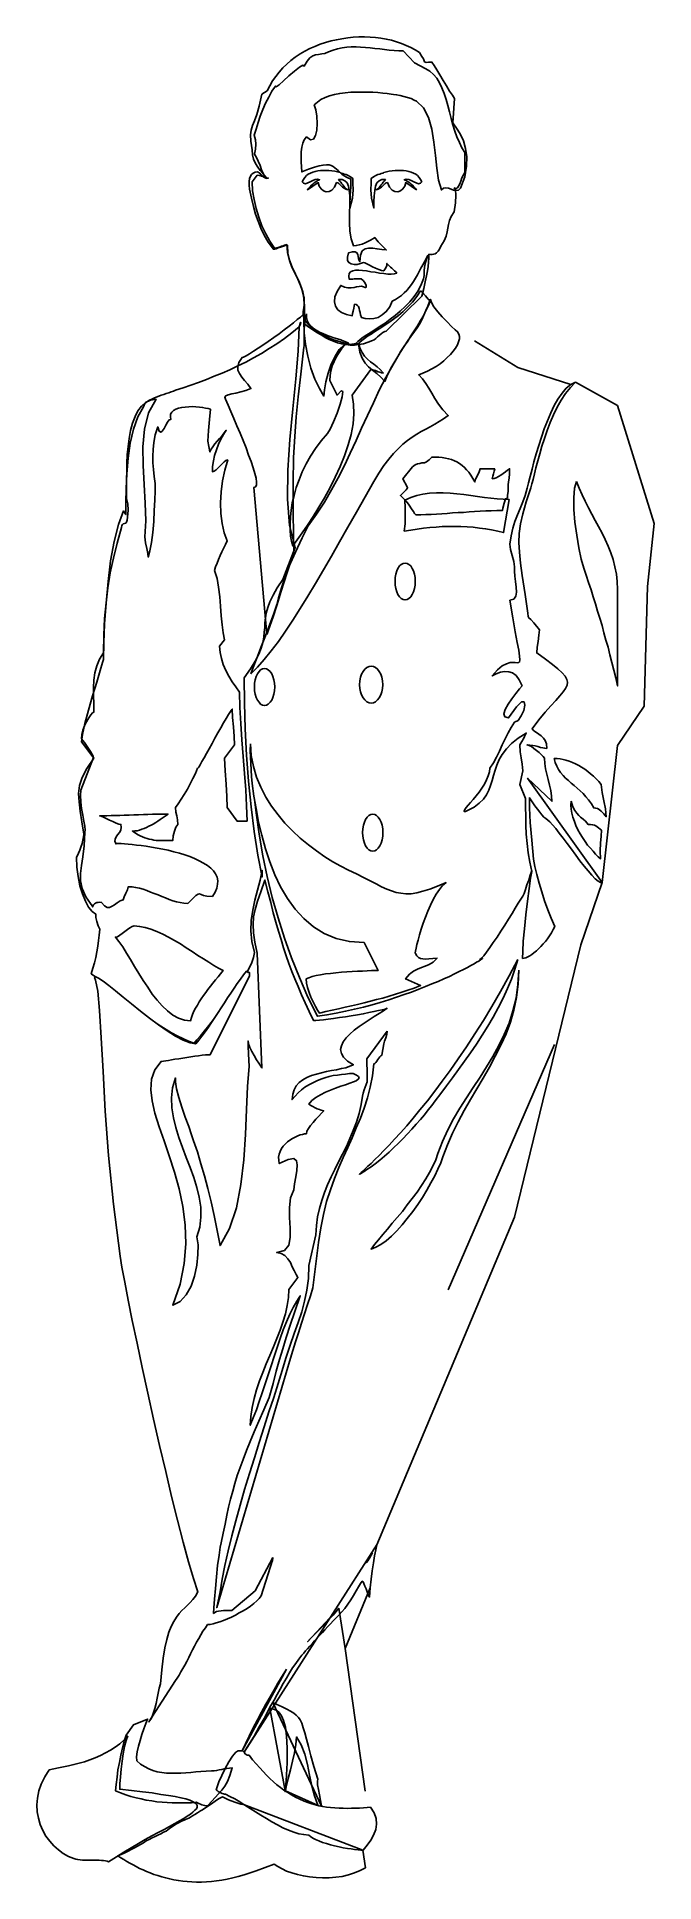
# Model space of a CAD drawing. Extents: x 905 to 967, y -115 to 70.
import ezdxf

# ---------------------------------------------------------------- set-up
doc = ezdxf.new("R2010")
doc.units = 0
doc.header["$LTSCALE"] = 25
doc.layers.get('0').update_dxf_attribs({"linetype": 'CONTINUOUS'})
doc.layers.add('7', color=7, linetype='CONTINUOUS')

msp = doc.modelspace()

# ---------------------------------------------------------------- linework, layer by layer
for p, q in [((949.09, 39.82), (953.42, 37.15)), ((953.42, 37.15), (958.73, 35.44)), ((958.73, 35.44), (959.21, 35.68)), ((959.21, 35.68), (963.43, 33.33)), ((963.43, -0.76), (961.88, -14.52)), ((961.88, -14.52), (959.75, -20.78)), ((938.62, -85.31), (936.1, -91.38))]:
    msp.add_line(p, q)
for points in [[(963.43, 33.33), (967.08, 21.5), (966.41, 15.18), (966.08, 3.19), (963.43, -0.76)], [(959.75, -20.78), (953.09, -48.09)], [(957.09, -30.77), (946.43, -55.41)], [(953.09, -48.09), (939.29, -80.99)], [(936.1, -91.38), (935.47, -87.32)], [(938.1, -105.69), (936.1, -91.38)]]:
    msp.add_lwpolyline(points)
at = {"layer": '7', "linetype": 'CONTINUOUS'}
for points in [[(937.96, 45.26), (937.74, 45.32), (937.52, 45.3), (937.26, 45.26), (937, 45.2), (936.7, 45.16), (936.39, 45.16), (936.03, 45.22), (935.67, 45.4), (935.29, 44.78), (935.07, 44.25), (935.03, 43.75), (935.13, 43.31), (935.37, 42.95), (935.75, 42.67), (936.23, 42.47), (936.82, 42.35), (936.84, 42.57), (936.9, 42.81), (936.98, 43.11), (937.06, 43.51), (937.22, 43.49), (937.36, 43.39), (937.44, 43.27), (937.5, 43.09), (937.56, 42.89), (937.6, 42.67), (937.66, 42.43), (937.74, 42.19), (938.12, 42.07), (938.54, 42.03), (938.98, 42.06), (939.41, 42.19), (939.83, 42.43), (940.23, 42.77), (940.57, 43.23), (940.83, 43.81), (941.17, 43.97), (941.46, 44.17), (941.76, 44.38), (942.02, 44.64), (942.28, 44.9), (942.52, 45.18), (942.76, 45.48), (942.96, 45.8), (943.16, 46.12), (943.36, 46.46), (943.53, 46.79), (943.71, 47.11), (943.89, 47.45), (944.07, 47.77), (944.23, 48.09), (944.41, 48.41), (944.17, 47.69), (944.05, 47.21), (944.03, 46.87), (944.03, 46.63), (944.03, 46.38), (943.95, 46.06), (943.77, 45.56), (943.44, 44.84), (943.04, 44.29), (942.6, 43.75), (942.12, 43.27), (941.62, 42.81), (941.13, 42.37), (940.61, 42), (940.11, 41.62), (939.61, 41.3), (939.13, 40.98), (938.7, 40.7), (938.28, 40.44), (937.92, 40.2), (937.62, 39.98), (937.38, 39.78), (937.2, 39.59), (937.1, 39.43), (936.84, 39.45), (936.51, 39.49), (936.15, 39.57), (935.73, 39.69), (935.29, 39.82), (934.85, 39.98), (934.39, 40.16), (933.96, 40.38), (933.52, 40.62), (933.12, 40.86), (932.76, 41.14), (932.44, 41.44), (932.18, 41.74), (932, 42.07), (931.91, 42.39), (931.89, 42.75), (931.99, 43.41), (931.99, 44.05), (931.85, 44.74), (931.63, 45.4), (931.35, 46.02), (931.07, 46.62), (930.77, 47.23), (930.53, 47.91), (930.37, 48.63), (930.31, 49.44), (930.19, 49.42), (930.01, 49.38), (929.82, 49.3), (929.62, 49.24), (929.4, 49.16), (929.2, 49.08), (929.04, 49.04), (928.92, 49.02), (928.4, 49.74), (927.98, 50.44), (927.64, 51.14), (927.37, 51.83), (927.13, 52.55), (926.93, 53.33), (926.73, 54.14), (926.53, 55.04), (926.49, 55.46), (926.47, 55.82), (926.53, 56.11), (926.61, 56.35), (926.73, 56.53), (926.89, 56.67), (927.07, 56.75), (927.27, 56.79), (927.37, 56.77), (927.49, 56.69), (927.62, 56.59), (927.76, 56.47), (927.9, 56.33), (928.02, 56.23), (928.16, 56.15), (928.26, 56.13), (928.08, 56.35), (927.84, 56.61), (927.58, 56.91), (927.35, 57.25), (927.11, 57.63), (926.93, 58.05), (926.81, 58.5), (926.79, 59), (926.65, 59.88), (926.63, 60.51), (926.69, 60.99), (926.81, 61.43), (927.01, 61.91), (927.25, 62.53), (927.49, 63.38), (927.76, 64.58), (928.28, 64.92), (928.54, 65.43), (928.82, 65.91), (929.14, 66.37), (929.48, 66.81), (929.86, 67.23), (930.25, 67.6), (930.67, 67.96), (931.11, 68.3), (931.59, 68.62), (932.06, 68.9), (932.56, 69.16), (933.08, 69.38), (933.6, 69.6), (934.14, 69.78), (934.69, 69.93), (935.23, 70.05), (935.79, 70.15), (936.37, 70.23), (936.92, 70.29), (937.48, 70.33), (938.04, 70.33), (938.6, 70.31), (939.15, 70.27), (939.69, 70.19), (940.23, 70.11), (940.75, 69.99), (941.26, 69.83), (941.76, 69.67), (942.24, 69.48), (942.7, 69.26), (943.14, 69.02), (943.55, 68.76), (943.81, 68.38), (943.95, 68.12), (944.03, 67.94), (944.07, 67.84), (944.13, 67.8), (944.23, 67.78), (944.45, 67.8), (944.81, 67.8), (945.03, 67.46), (945.31, 67.03), (945.61, 66.51), (945.94, 65.95), (946.28, 65.41), (946.58, 64.9), (946.86, 64.48), (947.08, 64.16), (946.9, 61.71), (947.28, 61.19), (947.64, 60.59), (947.96, 59.92), (948.19, 59.14), (948.31, 58.3), (948.29, 57.35), (948.09, 56.29), (947.68, 55.14), (947.46, 54.96), (947.24, 54.92), (946.98, 54.96), (946.72, 55.04), (946.46, 55.14), (946.2, 55.18), (945.98, 55.14), (945.76, 54.98), (945.47, 55.95), (945.29, 57.15), (945.15, 58.44), (944.99, 59.78), (944.79, 61.07), (944.47, 62.25), (943.97, 63.2), (943.26, 63.88), (943.02, 64), (942.72, 64.14), (942.36, 64.26), (942, 64.36), (941.62, 64.44), (941.26, 64.52), (940.97, 64.56), (940.73, 64.58), (940.33, 64.64), (939.87, 64.68), (939.39, 64.74), (938.87, 64.78), (938.34, 64.8), (937.78, 64.8), (937.22, 64.8), (936.66, 64.78), (936.11, 64.72), (935.57, 64.66), (935.05, 64.54), (934.55, 64.42), (934.1, 64.24), (933.68, 64.04), (933.32, 63.78), (933, 63.5), (933.16, 63), (933.26, 62.37), (933.3, 61.65), (933.26, 60.99), (933.12, 60.43), (932.92, 60.08), (932.62, 60), (932.24, 60.3), (932, 60.02), (931.85, 59.66), (931.75, 59.26), (931.71, 58.8), (931.71, 58.32), (931.71, 57.81), (931.73, 57.29), (931.75, 56.79), (932.44, 57.05), (933.02, 57.25), (933.5, 57.39), (933.9, 57.47), (934.24, 57.49), (934.49, 57.49), (934.71, 57.43), (934.91, 57.33), (935.07, 57.21), (935.23, 57.07), (935.39, 56.91), (935.57, 56.75), (935.77, 56.57), (936.01, 56.39), (936.31, 56.21), (936.68, 56.05), (936.66, 55.28), (936.62, 54.42), (936.57, 53.51), (936.53, 52.61), (936.53, 51.69), (936.58, 50.84), (936.72, 50.06), (936.94, 49.38), (937.22, 49.4), (937.52, 49.46), (937.82, 49.54), (938.1, 49.66), (938.38, 49.8), (938.64, 49.92), (938.87, 50.06), (939.07, 50.2), (939.17, 50.06), (939.29, 49.92), (939.41, 49.78), (939.55, 49.62), (939.71, 49.46), (939.87, 49.3), (940.05, 49.12), (940.23, 48.96), (939.77, 49), (939.31, 49.06), (938.87, 49.14), (938.46, 49.14), (938.12, 49.06), (937.82, 48.85), (937.64, 48.43), (937.58, 47.77), (937.5, 47.91), (937.46, 48.11), (937.42, 48.31), (937.38, 48.51), (937.28, 48.67), (937.12, 48.77), (936.84, 48.77), (936.45, 48.67), (936.33, 48.23), (936.35, 47.91), (936.49, 47.69), (936.72, 47.55), (937, 47.51), (937.32, 47.51), (937.64, 47.59), (937.94, 47.69), (938.08, 47.65), (938.28, 47.55), (938.56, 47.43), (938.86, 47.27), (939.15, 47.11), (939.47, 46.99), (939.75, 46.89), (939.97, 46.85), (940.13, 47.05), (940.23, 47.21), (940.27, 47.39), (940.29, 47.61), (940.39, 47.49), (940.51, 47.35), (940.65, 47.23), (940.79, 47.11), (940.93, 46.99), (941.07, 46.87), (941.19, 46.75), (941.28, 46.63), (941.03, 46.55), (940.73, 46.52), (940.37, 46.54), (939.97, 46.58), (939.55, 46.63), (939.11, 46.71), (938.68, 46.77), (938.26, 46.85), (937.86, 46.89), (937.48, 46.93), (937.14, 46.91), (936.86, 46.87), (936.65, 46.75), (936.51, 46.59), (936.47, 46.34), (936.51, 46.02), (936.61, 46.02), (936.72, 46.02), (936.86, 46.02), (937, 46.04), (937.16, 46.04), (937.32, 46.04), (937.5, 46.04), (937.7, 46.04), (937.9, 45.88), (938.04, 45.72), (938.16, 45.54), (938.22, 45.38), (938.22, 45.26), (938.18, 45.2), (938.1, 45.18), (937.96, 45.26)], [(932.06, 41.52), (932, 44.23), (932, 43.57), (931.92, 44.38), (931.73, 45.14), (931.45, 45.86), (931.13, 46.54), (930.81, 47.21), (930.53, 47.93), (930.33, 48.69), (930.25, 49.5), (930.15, 49.48), (930.03, 49.44), (929.9, 49.38), (929.74, 49.32), (929.58, 49.26), (929.4, 49.2), (929.22, 49.16), (929.02, 49.14), (928.56, 49.82), (928.14, 50.58), (927.76, 51.37), (927.45, 52.23), (927.17, 53.11), (926.97, 54), (926.83, 54.9), (926.79, 55.78), (927.29, 56.45), (927.47, 56.43), (927.6, 56.41), (927.72, 56.37), (927.84, 56.31), (927.96, 56.25), (928.1, 56.21), (928.24, 56.19), (928.42, 56.17), (928.24, 56.15), (928.06, 56.33), (927.88, 56.61), (927.72, 57.01), (927.57, 57.43), (927.39, 57.87), (927.21, 58.24), (927.03, 58.56), (927.11, 59.08), (927.15, 59.56), (927.11, 60), (926.97, 60.46), (927.17, 61.07), (927.37, 61.73), (927.6, 62.39), (927.86, 63.04), (928.12, 63.68), (928.44, 64.3), (928.76, 64.88), (929.12, 65.39), (929.18, 65.33), (929.48, 65.53), (929.93, 65.93), (930.47, 66.41), (931.03, 66.91), (931.53, 67.29), (931.87, 67.48), (932, 67.41), (932.3, 67.9), (932.58, 68.24), (932.86, 68.42), (933.14, 68.54), (933.44, 68.58), (933.76, 68.62), (934.08, 68.68), (934.45, 68.82), (934.89, 69), (935.35, 69.14), (935.81, 69.24), (936.27, 69.3), (936.72, 69.32), (937.2, 69.32), (937.66, 69.3), (938.14, 69.28), (938.62, 69.22), (939.09, 69.18), (939.57, 69.12), (940.05, 69.06), (940.53, 69), (941.01, 68.96), (941.48, 68.94), (941.94, 68.92), (943.06, 67.74), (944.19, 67.13), (944.61, 66.89), (944.97, 66.57), (945.29, 66.19), (945.57, 65.73), (945.8, 65.21), (946.02, 64.66), (946.22, 64.06), (946.4, 63.44), (946.58, 62.8), (946.74, 62.15), (946.92, 61.51), (947.12, 60.89), (947.32, 60.3), (947.56, 59.74), (947.82, 59.2), (948.12, 58.74), (948.12, 56.77), (947.96, 56.49), (947.82, 56.19), (947.7, 55.87), (947.6, 55.6), (947.48, 55.34), (947.36, 55.18), (947.22, 55.12), (947.04, 55.18), (947.18, 55), (947.22, 54.46), (947.16, 53.68), (947.04, 52.77), (946.74, 52.31), (946.56, 51.91), (946.46, 51.51), (946.4, 51.14), (946.32, 50.76), (946.22, 50.34), (946.02, 49.86), (945.71, 49.34), (945.57, 49.04), (945.43, 48.83), (945.27, 48.67), (945.13, 48.57), (944.97, 48.53), (944.83, 48.51), (944.67, 48.51), (944.51, 48.53), (944.51, 48.13), (944.47, 47.73), (944.43, 47.31), (944.35, 46.85), (944.27, 46.36), (944.13, 45.76), (943.99, 45.1), (943.81, 44.3), (940.23, 40.8), (940.07, 40.76), (939.89, 40.68), (939.71, 40.54), (939.53, 40.38), (939.35, 40.22), (939.17, 40.06), (939.01, 39.94), (938.86, 39.88), (938.4, 39.69), (937.94, 39.55), (937.48, 39.45), (937.04, 39.41), (936.61, 39.41), (936.19, 39.45), (935.77, 39.53), (935.35, 39.65), (934.93, 39.8), (934.51, 39.98), (934.1, 40.18), (933.7, 40.42), (933.28, 40.66), (932.88, 40.94), (932.46, 41.22), (932.06, 41.52)], [(935.62, 56.73), (935.34, 56.79), (935.06, 56.85), (934.76, 56.89), (934.48, 56.91), (934.18, 56.93), (933.91, 56.93), (933.63, 56.93), (933.37, 56.89), (933.11, 56.83), (932.87, 56.77), (932.63, 56.67), (932.41, 56.55), (932.23, 56.41), (932.05, 56.23), (931.92, 56.03), (931.8, 55.8), (931.93, 55.64), (932.13, 55.6), (932.37, 55.68), (932.61, 55.78), (932.87, 55.91), (933.11, 56.01), (933.35, 56.05), (933.55, 55.99), (933.35, 55.91), (933.17, 55.8), (933.01, 55.7), (932.87, 55.56), (932.73, 55.44), (932.59, 55.3), (932.47, 55.14), (932.33, 55), (933.41, 55.72), (933.51, 55.36), (933.69, 55.08), (933.93, 54.88), (934.21, 54.8), (934.5, 54.82), (934.78, 54.96), (935.04, 55.26), (935.24, 55.72), (935.36, 55.7), (935.48, 55.62), (935.6, 55.5), (935.72, 55.38), (935.84, 55.26), (936, 55.14), (936.16, 55.04), (936.36, 55), (936.2, 55.1), (936.08, 55.22), (935.98, 55.34), (935.86, 55.48), (935.78, 55.6), (935.68, 55.74), (935.56, 55.87), (935.44, 56.01), (935.8, 56.01), (936.08, 55.9), (936.3, 55.68), (936.44, 55.34), (936.51, 54.92), (936.57, 54.4), (936.59, 53.82), (936.59, 53.15), (936.83, 54.16), (936.91, 54.98), (936.89, 55.64), (936.87, 56.13), (936.63, 56.29), (936.42, 56.41), (936.2, 56.51), (936.02, 56.57), (935.86, 56.61), (935.72, 56.65), (935.64, 56.69), (935.62, 56.73)], [(939.97, 56.73), (940.25, 56.79), (940.53, 56.85), (940.83, 56.89), (941.11, 56.91), (941.4, 56.93), (941.68, 56.93), (941.96, 56.93), (942.22, 56.89), (942.48, 56.83), (942.72, 56.77), (942.96, 56.67), (943.18, 56.55), (943.36, 56.41), (943.53, 56.23), (943.67, 56.03), (943.79, 55.8), (943.65, 55.64), (943.46, 55.6), (943.22, 55.68), (942.98, 55.78), (942.72, 55.91), (942.48, 56.01), (942.24, 56.05), (942.04, 55.99), (942.24, 55.91), (942.42, 55.8), (942.58, 55.7), (942.72, 55.56), (942.86, 55.44), (943, 55.3), (943.12, 55.14), (943.26, 55), (942.18, 55.72), (942.08, 55.36), (941.9, 55.08), (941.66, 54.88), (941.38, 54.8), (941.09, 54.82), (940.81, 54.96), (940.55, 55.26), (940.35, 55.72), (940.23, 55.7), (940.11, 55.62), (939.99, 55.5), (939.87, 55.38), (939.75, 55.26), (939.59, 55.14), (939.43, 55.04), (939.23, 55), (939.39, 55.1), (939.51, 55.22), (939.61, 55.34), (939.73, 55.48), (939.81, 55.6), (939.91, 55.74), (940.03, 55.87), (940.15, 56.01), (939.79, 56.01), (939.51, 55.9), (939.29, 55.68), (939.15, 55.34), (939.07, 54.92), (939.01, 54.4), (938.99, 53.82), (938.99, 53.15), (938.76, 54.16), (938.68, 54.98), (938.7, 55.64), (938.72, 56.13), (938.95, 56.29), (939.17, 56.41), (939.39, 56.51), (939.57, 56.57), (939.73, 56.61), (939.87, 56.65), (939.95, 56.69), (939.97, 56.73)], [(943.65, 44.84), (943.75, 44.8), (943.87, 44.68), (944.01, 44.52), (944.15, 44.36), (944.29, 44.19), (944.43, 44.03), (944.55, 43.91), (944.65, 43.87), (944.45, 43.37), (944.21, 42.87), (943.95, 42.35), (943.65, 41.86), (943.36, 41.34), (943.04, 40.84), (942.7, 40.32), (942.38, 39.8), (942.04, 39.29), (941.7, 38.79), (941.38, 38.27), (941.09, 37.77), (940.79, 37.26), (940.53, 36.76), (940.29, 36.26), (940.09, 35.76), (939.69, 36.2), (939.27, 36.56), (938.86, 36.88), (938.46, 37.22), (938.1, 37.61), (937.8, 38.09), (937.58, 38.71), (937.46, 39.51), (937.58, 39.69), (937.78, 39.88), (938.04, 40.08), (938.34, 40.3), (938.7, 40.52), (939.09, 40.78), (939.53, 41.04), (939.99, 41.34), (940.47, 41.66), (940.97, 42), (941.44, 42.37), (941.94, 42.79), (942.4, 43.25), (942.86, 43.73), (943.28, 44.27), (943.65, 44.84)], [(926.65, 6.41), (926.89, 7.07), (927.25, 7.98), (927.66, 9.06), (928.12, 10.23), (928.56, 11.39), (928.94, 12.46), (929.24, 13.38), (929.42, 14.04), (929.76, 15.15), (930.05, 16.05), (930.33, 16.82), (930.61, 17.54), (930.95, 18.26), (931.33, 19.07), (931.81, 20.05), (932.4, 21.27), (933.24, 22.44), (934.02, 23.65), (934.73, 24.87), (935.39, 26.08), (936.03, 27.32), (936.62, 28.57), (937.2, 29.83), (937.76, 31.08), (938.34, 32.34), (938.94, 33.61), (939.53, 34.87), (940.19, 36.14), (940.89, 37.4), (941.62, 38.65), (942.44, 39.9), (943.34, 41.14), (943.55, 41.5), (943.79, 41.94), (944.01, 42.41), (944.21, 42.87), (944.39, 43.31), (944.53, 43.67), (944.61, 43.91), (944.65, 43.99), (944.75, 43.67), (945.01, 43.25), (945.41, 42.75), (945.84, 42.23), (946.32, 41.74), (946.76, 41.28), (947.14, 40.94), (947.38, 40.74), (947.52, 40.52), (947.56, 40.28), (947.56, 40.02), (947.48, 39.73), (947.36, 39.43), (947.16, 39.11), (946.94, 38.79), (946.66, 38.47), (946.34, 38.15), (946, 37.83), (945.63, 37.53), (945.23, 37.26), (944.81, 37.02), (944.37, 36.78), (943.91, 36.58), (943.48, 36.42), (943.87, 36.02), (944.21, 35.56), (944.51, 35.08), (944.79, 34.59), (945.11, 34.05), (945.47, 33.49), (945.9, 32.91), (946.44, 32.34), (945.98, 32.02), (945.53, 31.74), (945.09, 31.48), (944.63, 31.22), (944.19, 30.98), (943.73, 30.72), (943.28, 30.46), (942.82, 30.17), (942.36, 29.83), (941.9, 29.45), (941.42, 29.01), (940.97, 28.53), (940.49, 27.96), (939.99, 27.32), (939.49, 26.56), (938.99, 25.73), (938.12, 24.17), (937.24, 22.64), (936.39, 21.15), (935.55, 19.67), (934.73, 18.24), (933.94, 16.84), (933.14, 15.49), (932.38, 14.2), (931.61, 12.96), (930.87, 11.81), (930.13, 10.69), (929.42, 9.68), (928.7, 8.72), (928, 7.86), (927.33, 7.09), (926.65, 6.41)], [(911.06, -24), (910.64, -23.68), (910.82, -23.12), (910.98, -22.57), (911.1, -22.03), (911.22, -21.47), (911.3, -20.91), (911.37, -20.35), (911.45, -19.8), (911.51, -19.2), (911.33, -18.88), (911.2, -18.44), (911.12, -18.02), (911.1, -17.69), (910.74, -17.43), (910.38, -16.99), (910.06, -16.39), (909.76, -15.65), (909.52, -14.84), (909.32, -13.92), (909.2, -12.97), (909.16, -11.99), (909.26, -11.81), (909.38, -11.57), (909.5, -11.27), (909.62, -10.96), (909.74, -10.6), (909.82, -10.26), (909.88, -9.94), (909.9, -9.68), (909.72, -8.43), (909.54, -7.35), (909.42, -6.44), (909.38, -5.6), (909.48, -4.8), (909.74, -3.99), (910.2, -3.09), (910.9, -2.05), (909.66, -0.42), (909.76, 0.32), (910.02, 1.43), (910.36, 2.78), (910.78, 4.22), (911.2, 5.59), (911.55, 6.75), (911.79, 7.56), (911.89, 7.86), (911.91, 9.52), (911.99, 11.43), (912.13, 13.52), (912.33, 15.67), (912.59, 17.76), (912.95, 19.71), (913.37, 21.4), (913.88, 22.76), (914.12, 22.4), (914.12, 23.61), (914.16, 25.01), (914.22, 26.5), (914.36, 28.06), (914.56, 29.55), (914.88, 30.96), (915.32, 32.2), (915.9, 33.21), (915.96, 33.37), (916.03, 33.51), (916.17, 33.65), (916.31, 33.77), (916.49, 33.89), (916.71, 33.99), (916.93, 34.09), (917.17, 34.19), (917.41, 34.29), (917.67, 34.37), (917.93, 34.45), (918.17, 34.55), (918.42, 34.63), (918.66, 34.71), (918.88, 34.79), (919.1, 34.89), (919.86, 35.12), (920.64, 35.4), (921.41, 35.66), (922.19, 35.96), (922.98, 36.28), (923.78, 36.6), (924.56, 36.94), (925.35, 37.32), (926.15, 37.71), (926.93, 38.13), (927.72, 38.57), (928.5, 39.05), (929.26, 39.55), (930.01, 40.08), (930.77, 40.64), (931.51, 41.24), (931.61, 41.44), (931.67, 41.66), (931.63, 41.68), (931.51, 41.24), (931.41, 38.81), (931.17, 36.02), (930.85, 33.01), (930.55, 29.93), (930.35, 26.86), (930.31, 23.95), (930.53, 21.32), (931.09, 19.09), (929.87, 15.87), (929.3, 15.05), (928.88, 14.32), (928.56, 13.66), (928.34, 13.08), (928.2, 12.52), (928.12, 12.03), (928.06, 11.55), (928.04, 11.07), (928, 10.59), (927.94, 10.09), (927.84, 9.58), (927.68, 9), (927.45, 8.38), (927.09, 7.68), (926.61, 6.91), (925.99, 6.03), (926.01, 3.5), (926.09, 0.89), (926.23, -1.74), (926.43, -4.34), (926.67, -6.91), (926.99, -9.4), (927.35, -11.77), (927.78, -13.98), (927.78, -13.29), (927.57, -14.28), (927.31, -15.28), (927.05, -16.29), (926.85, -17.31), (926.69, -18.34), (926.65, -19.38), (926.75, -20.45), (927.03, -21.55), (926.93, -22.03), (926.75, -22.54), (926.49, -23.12), (926.29, -23.48), (926.29, -23.46)], [(928.26, 10.37), (928.3, 10.43), (928.4, 10.73), (928.6, 11.29), (928.88, 12.14), (929.24, 13.28), (929.7, 14.71), (930.27, 16.49), (930.97, 18.58), (930.91, 22.48), (930.89, 25.59), (930.93, 28.12), (931.05, 30.25), (931.19, 32.22), (931.39, 34.23), (931.65, 36.48), (931.95, 39.19), (932, 39.33), (931.99, 40.54), (931.96, 41.9), (931.95, 42.55), (931.83, 42.41), (931.63, 42.21), (931.31, 41.96), (930.93, 41.64), (930.49, 41.3), (929.99, 40.94), (929.48, 40.54), (928.94, 40.16), (928.4, 39.78), (927.86, 39.41), (927.37, 39.09), (926.91, 38.79), (926.51, 38.53), (926.17, 38.33), (925.91, 38.21), (925.77, 38.17), (925.45, 37.67), (925.33, 37.24), (925.35, 36.88), (925.51, 36.54), (925.75, 36.2), (926.03, 35.86), (926.35, 35.48), (926.65, 35.05), (926.15, 34.85), (925.65, 34.71), (925.16, 34.59), (924.74, 34.51), (924.38, 34.41), (924.14, 34.31), (924.04, 34.17), (924.12, 33.99), (924.38, 33.39), (924.66, 32.74), (924.96, 32.04), (925.25, 31.3), (925.57, 30.56), (925.87, 29.83), (926.17, 29.09), (926.43, 28.37), (926.69, 27.72), (926.89, 27.08), (927.05, 26.52), (927.17, 26.04), (927.23, 25.65), (927.21, 25.35), (927.13, 25.17), (926.95, 25.13), (928.26, 10.37)], [(932.22, 42.55), (932.22, 42.19), (932.3, 41.88), (932.44, 41.58), (932.64, 41.34), (932.9, 41.1), (933.2, 40.9), (933.52, 40.72), (933.88, 40.56), (934.24, 40.4), (934.61, 40.28), (934.97, 40.14), (935.33, 40.04), (935.67, 39.92), (935.97, 39.8), (936.23, 39.7), (936.45, 39.59), (935.97, 39.41), (935.51, 38.95), (935.09, 38.29), (934.71, 37.48), (934.41, 36.58), (934.18, 35.72), (934.04, 34.93), (933.98, 34.29), (933.52, 35.05), (933.08, 36), (932.68, 37.1), (932.36, 38.29), (932.12, 39.49), (932, 40.64), (932.04, 41.7), (932.22, 42.55)], [(937.58, 39.13), (937.8, 38.67), (938.06, 38.31), (938.34, 38.01), (938.66, 37.73), (938.99, 37.49), (939.31, 37.24), (939.63, 36.96), (939.93, 36.62), (939.75, 36.64), (939.59, 36.68), (939.43, 36.72), (939.29, 36.8), (939.15, 36.86), (939.01, 36.9), (938.86, 36.94), (938.68, 36.96), (936.8, 34.39), (936.96, 33.47), (936.98, 32.5), (936.9, 31.5), (936.7, 30.45), (936.41, 29.39), (936.05, 28.31), (935.61, 27.24), (935.11, 26.16), (934.59, 25.11), (934.04, 24.09), (933.46, 23.14), (932.9, 22.2), (932.32, 21.34), (931.81, 20.57), (931.29, 19.85), (930.85, 19.25), (930.73, 19.73), (930.63, 20.25), (930.59, 20.85), (930.59, 21.46), (930.61, 22.14), (930.69, 22.84), (930.81, 23.57), (930.99, 24.33), (931.21, 25.11), (931.49, 25.9), (931.81, 26.68), (932.2, 27.48), (932.64, 28.27), (933.14, 29.03), (933.7, 29.79), (934.32, 30.52), (934.59, 30.96), (934.93, 31.7), (935.29, 32.58), (935.61, 33.47), (935.81, 34.23), (935.87, 34.75), (935.71, 34.83), (935.29, 34.39), (934.57, 35.86), (934.59, 36.36), (934.67, 36.84), (934.81, 37.32), (934.99, 37.77), (935.21, 38.21), (935.49, 38.65), (935.79, 39.07), (936.13, 39.45), (936.47, 39.47), (936.76, 39.49), (937.02, 39.53), (937.22, 39.53), (937.38, 39.53), (937.48, 39.45), (937.56, 39.33), (937.58, 39.13)], [(959.21, 35.68), (958.69, 35.15), (958.21, 34.55), (957.77, 33.89), (957.37, 33.17), (957, 32.42), (956.66, 31.64), (956.36, 30.84), (956.1, 30.05), (955.84, 29.27), (955.62, 28.51), (955.42, 27.78), (955.24, 27.1), (955.08, 26.48), (954.95, 25.93), (954.83, 25.47), (954.71, 25.09), (954.25, 23.67), (953.91, 22.48), (953.69, 21.46), (953.57, 20.51), (953.53, 19.59), (953.59, 18.64), (953.69, 17.54), (953.85, 16.29), (954.17, 14.39), (954.33, 13.2), (954.41, 12.52), (954.45, 12.18), (954.53, 12.03), (954.71, 11.87), (955.04, 11.53), (955.58, 10.83), (955.54, 10.29), (955.46, 9.68), (955.36, 9.08), (955.32, 8.52), (956.18, 7.88), (956.88, 7.35), (957.43, 6.91), (957.85, 6.51), (958.17, 6.17), (958.35, 5.85), (958.41, 5.57), (958.37, 5.27), (958.21, 4.96), (957.97, 4.62), (957.63, 4.22), (957.22, 3.76), (956.74, 3.2), (956.16, 2.57), (955.54, 1.81), (954.85, 0.91), (955.04, 0.69), (955.28, 0.52), (955.52, 0.36), (955.76, 0.2), (955.98, -0.02), (956.16, -0.28), (956.28, -0.62), (956.32, -1.06), (956.12, -1.04), (955.92, -1), (955.68, -0.96), (955.42, -0.88), (955.16, -0.82), (954.91, -0.78), (954.63, -0.74), (954.35, -0.72), (954.35, -0.72), (954.55, -0.76), (954.79, -0.88), (955.04, -1.06), (955.3, -1.26), (955.56, -1.48), (955.78, -1.7), (955.96, -1.89), (956.08, -2.05), (956.12, -2.57), (956.2, -3.11), (956.32, -3.65), (956.46, -4.2), (956.6, -4.76), (956.72, -5.3), (956.8, -5.84), (956.84, -6.36), (954.39, -4.05), (961.88, -14.52), (961.7, -14.52), (961.46, -14.38), (961.16, -14.14), (960.84, -13.78), (960.46, -13.36), (960.06, -12.87), (959.64, -12.33), (959.23, -11.77), (958.79, -11.19), (958.37, -10.62), (957.95, -10.08), (957.57, -9.56), (957.22, -9.1), (956.9, -8.73), (956.64, -8.43), (956.42, -8.25), (956.24, -8.11), (956.04, -7.95), (955.84, -7.73), (955.62, -7.47), (955.38, -7.17), (955.14, -6.83), (954.87, -6.44), (954.59, -6.02), (954.59, -7.03), (954.67, -8.49), (954.81, -10.26), (954.99, -12.17), (955.14, -12.91), (955.34, -13.72), (955.56, -14.58), (955.82, -15.46), (956.1, -16.37), (956.42, -17.25), (956.76, -18.1), (957.12, -18.92), (956.96, -19.24), (956.8, -19.56), (956.6, -19.86), (956.4, -20.16), (956.18, -20.43), (955.96, -20.69), (955.74, -20.95), (955.5, -21.17), (955.28, -21.39), (955.04, -21.57), (954.83, -21.73), (954.61, -21.87), (954.41, -21.99), (954.23, -22.07), (954.05, -22.11), (953.89, -22.13), (953.91, -21.45), (953.97, -20.41), (954.09, -19.16), (954.23, -17.77), (954.39, -16.39), (954.55, -15.12), (954.69, -14.1), (954.83, -13.42), (954.63, -12.49), (954.47, -11.53), (954.35, -10.62), (954.27, -9.68), (954.23, -8.76), (954.21, -7.87), (954.19, -6.97), (954.19, -6.1), (953.61, -4.68), (953.91, -3.31), (953.87, -2.63), (953.77, -2.01), (953.65, -1.4), (953.61, -0.72), (953.73, -0.54), (953.83, -0.38), (953.89, -0.26), (953.97, -0.14), (954.03, -0.02), (954.09, 0.12), (954.17, 0.28), (954.27, 0.48), (953.45, -0.04), (952.79, -0.58), (952.28, -1.12), (951.86, -1.66), (951.56, -2.19), (951.32, -2.73), (951.14, -3.25), (950.98, -3.77), (950.84, -4.28), (950.68, -4.78), (950.5, -5.26), (950.27, -5.72), (949.97, -6.16), (949.55, -6.57), (949.03, -6.95), (948.37, -7.31), (948.16, -7.39), (948.05, -7.41), (948.04, -7.33), (948.12, -7.21), (948.25, -7.01), (948.45, -6.77), (948.69, -6.49), (948.95, -6.18), (949.23, -5.82), (949.53, -5.44), (949.81, -5.04), (950.07, -4.64), (950.29, -4.22), (950.46, -3.83), (950.58, -3.43), (950.62, -3.05), (950.98, -2.51), (951.28, -1.95), (951.58, -1.34), (951.86, -0.72), (952.14, -0.1), (952.44, 0.49), (952.74, 1.05), (953.09, 1.57), (953.45, 1.75), (953.77, 2.19), (954.01, 2.74), (954.11, 3.28), (954.05, 3.6), (953.79, 3.6), (953.29, 3.12), (952.5, 1.99), (952.12, 2.11), (952.02, 2.41), (952.14, 2.85), (952.44, 3.36), (952.81, 3.92), (953.21, 4.44), (953.59, 4.9), (953.85, 5.21), (953.57, 5.81), (953.25, 6.25), (952.89, 6.51), (952.52, 6.63), (952.1, 6.65), (951.68, 6.57), (951.26, 6.41), (950.86, 6.21), (951.38, 6.81), (951.86, 7.21), (952.28, 7.43), (952.64, 7.54), (952.93, 7.56), (953.17, 7.54), (953.37, 7.52), (953.51, 7.54), (953.59, 7.62), (953.61, 7.84), (953.59, 8.2), (953.51, 8.78), (953.37, 9.58), (953.17, 10.65), (952.91, 12.04), (952.62, 13.8), (953.01, 13.9), (953.21, 14.2), (953.29, 14.61), (953.27, 15.11), (953.19, 15.67), (953.11, 16.23), (953.07, 16.72), (953.09, 17.14), (953.01, 17.68), (952.85, 18.28), (952.7, 18.9), (952.62, 19.43), (952.74, 20.27), (952.91, 21.03), (953.13, 21.72), (953.39, 22.38), (953.65, 23.02), (953.91, 23.67), (954.15, 24.33), (954.35, 25.05), (954.49, 25.59), (954.67, 26.22), (954.85, 26.94), (955.04, 27.7), (955.26, 28.49), (955.52, 29.33), (955.78, 30.17), (956.06, 31), (956.38, 31.82), (956.72, 32.6), (957.06, 33.33), (957.43, 33.99), (957.85, 34.57), (958.27, 35.07), (958.73, 35.44), (959.21, 35.68)], [(922.59, 32.99), (922.51, 31.94), (922.39, 30.84), (922.35, 29.75), (922.55, 28.69), (922.67, 28.95), (922.85, 29.21), (923.04, 29.49), (923.28, 29.77), (923.52, 30.05), (923.76, 30.35), (923.98, 30.6), (924.18, 30.86), (923.9, 30.45), (923.64, 29.97), (923.42, 29.45), (923.2, 28.91), (923.02, 28.33), (922.91, 27.78), (922.81, 27.22), (922.79, 26.7), (922.98, 26.76), (923.16, 26.88), (923.36, 27.08), (923.56, 27.3), (923.76, 27.5), (923.96, 27.7), (924.14, 27.82), (924.34, 27.88), (924.04, 26.86), (923.82, 25.79), (923.68, 24.69), (923.62, 23.57), (923.64, 22.52), (923.76, 21.5), (923.96, 20.57), (924.28, 19.75), (924.1, 19.39), (923.9, 19.01), (923.74, 18.66), (923.56, 18.28), (923.4, 17.9), (923.26, 17.52), (923.12, 17.16), (923.02, 16.78), (923.26, 15.99), (923.42, 15.11), (923.54, 14.16), (923.62, 13.2), (923.68, 12.24), (923.76, 11.35), (923.86, 10.53), (924.02, 9.83), (923.52, 9.18), (923.56, 8.56), (923.7, 7.96), (923.88, 7.35), (924.14, 6.77), (924.44, 6.17), (924.78, 5.61), (925.14, 5.1), (925.51, 4.58), (925.55, 3.04), (925.63, 1.45), (925.75, -0.2), (925.89, -1.87), (926.03, -3.57), (926.15, -5.22), (926.23, -6.81), (926.27, -8.35), (925.27, -8.35), (924.28, -7.01), (924.24, -5.9), (924.16, -4.64), (924.06, -3.33), (924.02, -2.05), (925.02, -0.72), (924.98, 0.12), (924.9, 1.09), (924.82, 2.05), (924.78, 2.88), (924.62, 2.65), (924.42, 2.33), (924.18, 1.95), (923.92, 1.49), (923.64, 1.01), (923.34, 0.49), (923.04, -0.04), (922.77, -0.58), (922.47, -1.1), (922.21, -1.58), (921.97, -2.01), (921.75, -2.39), (921.57, -2.71), (921.43, -2.93), (921.35, -3.05), (921.31, -3.05), (921.11, -3.57), (920.85, -4.09), (920.58, -4.62), (920.3, -5.16), (919.98, -5.68), (919.68, -6.16), (919.36, -6.61), (919.08, -7.01), (919.12, -7.45), (919.22, -7.83), (919.3, -8.23), (919.34, -8.69), (919.14, -8.98), (918.98, -9.38), (918.86, -9.84), (918.82, -10.32), (918.5, -10.32), (918.21, -10.32), (917.93, -10.32), (917.67, -10.32), (917.41, -10.3), (917.17, -10.3), (916.93, -10.26), (916.71, -10.22), (916.47, -10.18), (916.25, -10.12), (916.02, -10.04), (915.8, -9.94), (915.56, -9.84), (915.3, -9.7), (915.06, -9.54), (914.78, -9.36), (915.02, -9.34), (915.24, -9.32), (915.48, -9.26), (915.72, -9.18), (915.96, -9.1), (916.19, -9), (916.41, -8.88), (916.65, -8.76), (916.87, -8.65), (917.11, -8.51), (917.33, -8.35), (917.55, -8.21), (917.75, -8.07), (917.95, -7.93), (918.15, -7.79), (918.35, -7.65), (918.01, -7.65), (917.63, -7.65), (917.21, -7.67), (916.79, -7.67), (916.33, -7.69), (915.88, -7.71), (915.4, -7.73), (914.92, -7.73), (914.44, -7.75), (913.96, -7.77), (913.51, -7.79), (913.07, -7.81), (912.63, -7.81), (912.21, -7.83), (911.83, -7.83), (911.49, -7.83), (911.63, -7.87), (911.87, -7.97), (912.15, -8.11), (912.47, -8.25), (912.81, -8.41), (913.13, -8.55), (913.41, -8.65), (913.63, -8.69), (913.66, -8.98), (913.61, -9.26), (913.47, -9.5), (913.29, -9.72), (913.13, -9.94), (913.03, -10.16), (913.01, -10.4), (913.13, -10.64), (913.09, -10.62), (913.13, -10.62), (913.25, -10.6), (913.43, -10.62), (913.66, -10.62), (913.98, -10.64), (914.34, -10.68), (914.74, -10.7), (915.18, -10.76), (915.66, -10.82), (916.17, -10.88), (916.69, -10.98), (917.25, -11.06), (917.81, -11.17), (918.36, -11.29), (918.92, -11.43), (919.48, -11.57), (920.02, -11.73), (920.54, -11.91), (921.01, -12.11), (921.47, -12.33), (921.91, -12.57), (922.29, -12.81), (922.63, -13.07), (922.89, -13.36), (923.1, -13.66), (923.26, -13.98), (923.34, -14.34), (923.32, -14.7), (923.24, -15.1), (923.06, -15.5), (922.79, -15.93), (922.25, -15.89), (921.89, -15.81), (921.67, -15.72), (921.51, -15.65), (921.37, -15.68), (921.15, -15.81), (920.83, -16.11), (920.32, -16.61), (919.94, -16.59), (919.58, -16.53), (919.2, -16.45), (918.84, -16.35), (918.46, -16.23), (918.09, -16.07), (917.73, -15.93), (917.35, -15.77), (916.97, -15.62), (916.59, -15.48), (916.23, -15.32), (915.86, -15.2), (915.48, -15.1), (915.1, -15.02), (914.74, -14.96), (914.36, -14.94), (914.28, -15.24), (914.12, -15.6), (913.94, -15.95), (913.86, -16.25), (913.55, -16.37), (913.25, -16.55), (912.99, -16.75), (912.73, -16.91), (912.47, -17.03), (912.23, -17.03), (911.97, -16.87), (911.69, -16.51), (911.51, -16.49), (911.33, -16.51), (911.2, -16.53), (911.06, -16.59), (910.96, -16.65), (910.88, -16.75), (910.82, -16.85), (910.8, -16.97), (910.12, -15.95), (909.74, -15.12), (909.56, -14.36), (909.56, -13.6), (909.66, -12.83), (909.82, -11.93), (909.94, -10.84), (910, -9.48), (910.04, -9.26), (910.02, -8.88), (909.92, -8.37), (909.8, -7.75), (909.68, -7.09), (909.6, -6.44), (909.56, -5.8), (909.6, -5.24), (910.88, -1.99), (910.84, -1.84), (910.72, -1.62), (910.56, -1.36), (910.36, -1.06), (910.16, -0.76), (909.96, -0.48), (909.78, -0.24), (909.66, -0.08), (909.7, 0.32), (909.82, 0.75), (909.98, 1.19), (910.18, 1.61), (910.4, 1.99), (910.6, 2.29), (910.78, 2.49), (910.9, 2.57), (910.9, 3.42), (910.88, 4.24), (910.88, 5.04), (910.92, 5.79), (911.02, 6.53), (911.22, 7.23), (911.49, 7.88), (911.89, 8.52), (911.91, 10.31), (911.99, 11.97), (912.13, 13.54), (912.31, 15.05), (912.55, 16.55), (912.87, 18.02), (913.25, 19.53), (913.69, 21.11), (913.7, 21.31), (913.78, 21.4), (913.86, 21.46), (913.98, 21.5), (914.1, 21.54), (914.18, 21.64), (914.26, 21.84), (914.28, 22.14), (914.36, 22.84), (914.32, 23.48), (914.22, 23.89), (914.18, 23.91), (914.18, 24.51), (914.18, 25.19), (914.18, 25.94), (914.2, 26.74), (914.22, 27.56), (914.26, 28.39), (914.34, 29.23), (914.46, 30.05), (914.6, 30.84), (914.8, 31.58), (915.04, 32.24), (915.32, 32.82), (915.68, 33.29), (916.09, 33.65), (916.59, 33.89), (917.15, 33.97), (916.39, 32.6), (915.98, 30.98), (915.82, 29.21), (915.84, 27.32), (915.94, 25.41), (916.06, 23.54), (916.11, 21.76), (916.03, 20.17), (916.09, 19.55), (916.21, 18.98), (916.31, 18.48), (916.37, 18.14), (916.53, 18.76), (916.69, 19.61), (916.81, 20.61), (916.91, 21.7), (916.97, 22.8), (917.03, 23.83), (917.05, 24.77), (917.07, 25.51), (916.97, 26.22), (916.89, 26.92), (916.83, 27.58), (916.81, 28.25), (916.85, 28.93), (916.93, 29.63), (917.07, 30.39), (917.31, 31.2), (917.45, 30.76), (917.61, 30.66), (917.77, 30.78), (917.95, 31.04), (918.11, 31.38), (918.29, 31.68), (918.46, 31.9), (918.62, 31.94), (918.58, 32.22), (918.6, 32.48), (918.72, 32.68), (918.9, 32.83), (919.12, 32.97), (919.4, 33.07), (919.72, 33.15), (920.06, 33.19), (920.42, 33.21), (920.77, 33.23), (921.13, 33.21), (921.49, 33.19), (921.81, 33.15), (922.11, 33.09), (922.37, 33.05), (922.59, 32.99)], [(952.4, 24.05), (952.4, 24.35), (952.44, 24.71), (952.46, 25.07), (952.46, 25.37), (952.48, 25.67), (952.54, 26.04), (952.58, 26.5), (952.6, 27), (952.4, 26.86), (952.18, 26.7), (951.96, 26.52), (951.72, 26.36), (951.48, 26.22), (951.26, 26.1), (951.06, 26.02), (950.86, 26), (950.9, 26.24), (950.98, 26.5), (951.06, 26.74), (951.1, 27), (949.63, 27), (949.55, 26.68), (949.37, 26.32), (949.19, 25.96), (949.11, 25.67), (948.91, 26.02), (948.71, 26.34), (948.51, 26.64), (948.29, 26.9), (948.08, 27.14), (947.84, 27.34), (947.58, 27.52), (947.32, 27.68), (947.06, 27.8), (946.76, 27.92), (946.48, 28), (946.16, 28.06), (945.84, 28.12), (945.51, 28.16), (945.15, 28.17), (944.79, 28.17), (944.53, 27.88), (944.27, 27.7), (944.05, 27.6), (943.81, 27.58), (943.59, 27.54), (943.36, 27.5), (943.12, 27.4), (942.86, 27.2), (941.9, 26), (942.32, 25.17), (942.36, 25.13), (942.32, 25.03), (942.22, 24.89), (942.08, 24.75), (941.92, 24.59), (941.78, 24.45), (941.68, 24.35), (941.64, 24.31), (942.24, 23.75), (942.34, 23.61), (942.46, 23.46), (942.58, 23.26), (942.7, 23.08), (942.82, 22.88), (942.96, 22.7), (943.06, 22.52), (943.18, 22.38), (943.69, 22.38), (944.21, 22.4), (944.73, 22.42), (945.27, 22.44), (945.8, 22.48), (946.34, 22.52), (946.88, 22.56), (947.44, 22.6), (947.98, 22.62), (948.53, 22.66), (949.09, 22.7), (949.65, 22.74), (950.21, 22.76), (950.76, 22.78), (951.32, 22.8), (951.88, 22.8), (951.92, 23.04), (952.04, 23.56), (952.2, 23.99), (952.4, 24.05)], [(942.1, 23.83), (942.12, 23.06), (942.14, 22.28), (942.12, 21.48), (942.04, 20.75), (942.68, 20.85), (943.32, 20.95), (943.95, 21.03), (944.59, 21.09), (945.23, 21.15), (945.84, 21.19), (946.48, 21.21), (947.1, 21.21), (947.72, 21.19), (948.33, 21.17), (948.95, 21.13), (949.57, 21.05), (950.19, 20.97), (950.78, 20.87), (951.4, 20.73), (952, 20.59), (952.54, 23.91), (951.96, 23.93), (951.36, 23.97), (950.72, 24.05), (950.07, 24.13), (949.39, 24.23), (948.71, 24.33), (948.02, 24.41), (947.32, 24.49), (946.62, 24.55), (945.92, 24.59), (945.25, 24.59), (944.57, 24.55), (943.91, 24.45), (943.28, 24.31), (942.68, 24.11), (942.1, 23.83)], [(959.31, 25.73), (959.57, 25.05), (959.86, 24.37), (960.16, 23.73), (960.5, 23.08), (960.84, 22.44), (961.18, 21.8), (961.52, 21.19), (961.86, 20.55), (962.17, 19.89), (962.47, 19.23), (962.73, 18.56), (962.97, 17.88), (963.15, 17.16), (963.31, 16.43), (963.39, 15.67), (963.43, 14.87), (963.43, 5.21), (963.25, 6.01), (963.05, 6.79), (962.85, 7.56), (962.65, 8.32), (962.47, 9.08), (962.25, 9.81), (962.05, 10.55), (961.86, 11.27), (961.64, 12.01), (961.42, 12.72), (961.2, 13.44), (960.98, 14.14), (960.76, 14.85), (960.52, 15.57), (960.28, 16.31), (960.04, 17.02), (959.78, 17.94), (959.55, 19.05), (959.33, 20.33), (959.15, 21.64), (959.05, 22.92), (959.03, 24.09), (959.11, 25.05), (959.31, 25.73)], [(942.12, 17.54), (942.32, 17.5), (942.5, 17.4), (942.68, 17.24), (942.84, 17), (942.96, 16.74), (943.06, 16.43), (943.12, 16.07), (943.14, 15.69), (943.12, 15.31), (943.06, 14.97), (942.96, 14.65), (942.84, 14.37), (942.68, 14.16), (942.5, 13.98), (942.32, 13.88), (942.12, 13.84), (941.92, 13.88), (941.72, 13.98), (941.56, 14.16), (941.4, 14.37), (941.28, 14.65), (941.19, 14.97), (941.13, 15.31), (941.11, 15.69), (941.13, 16.07), (941.19, 16.43), (941.28, 16.74), (941.4, 17), (941.56, 17.24), (941.72, 17.4), (941.92, 17.5), (942.12, 17.54)], [(928.02, 6.95), (928.22, 6.91), (928.4, 6.81), (928.58, 6.65), (928.74, 6.41), (928.86, 6.15), (928.96, 5.83), (929.02, 5.47), (929.04, 5.1), (929.02, 4.72), (928.96, 4.38), (928.86, 4.06), (928.74, 3.78), (928.58, 3.56), (928.4, 3.38), (928.22, 3.28), (928.02, 3.24), (927.82, 3.28), (927.62, 3.38), (927.47, 3.56), (927.31, 3.78), (927.19, 4.06), (927.09, 4.38), (927.03, 4.72), (927.01, 5.1), (927.03, 5.47), (927.09, 5.83), (927.19, 6.15), (927.31, 6.41), (927.47, 6.65), (927.62, 6.81), (927.82, 6.91), (928.02, 6.95)], [(938.72, 7.19), (938.94, 7.15), (939.15, 7.05), (939.35, 6.89), (939.53, 6.65), (939.67, 6.39), (939.77, 6.07), (939.85, 5.71), (939.87, 5.33), (939.85, 4.96), (939.77, 4.62), (939.67, 4.3), (939.53, 4.02), (939.35, 3.8), (939.15, 3.62), (938.94, 3.52), (938.72, 3.48), (938.5, 3.52), (938.28, 3.62), (938.08, 3.8), (937.9, 4.02), (937.76, 4.3), (937.66, 4.62), (937.58, 4.96), (937.56, 5.33), (937.58, 5.71), (937.66, 6.07), (937.76, 6.39), (937.9, 6.65), (938.08, 6.89), (938.28, 7.05), (938.5, 7.15), (938.72, 7.19)], [(926.61, -0.6), (926.69, -1.76), (926.91, -2.87), (927.23, -3.95), (927.64, -4.96), (928.14, -5.94), (928.72, -6.85), (929.38, -7.73), (930.07, -8.57), (930.83, -9.34), (931.61, -10.06), (932.42, -10.74), (933.24, -11.35), (934.06, -11.93), (934.87, -12.43), (935.67, -12.89), (936.43, -13.29), (937.24, -13.66), (937.96, -14.02), (938.62, -14.36), (939.21, -14.66), (939.75, -14.94), (940.27, -15.18), (940.75, -15.36), (941.23, -15.52), (941.7, -15.6), (942.2, -15.65), (942.74, -15.64), (943.3, -15.56), (943.91, -15.4), (944.61, -15.18), (945.37, -14.9), (946.22, -14.52), (945.88, -14.82), (945.55, -15.22), (945.23, -15.69), (944.93, -16.21), (944.65, -16.79), (944.39, -17.39), (944.15, -18), (943.93, -18.6), (943.73, -19.2), (943.55, -19.78), (943.42, -20.29), (943.3, -20.73), (943.22, -21.11), (943.16, -21.41), (943.14, -21.57), (943.16, -21.63), (943.3, -21.87), (943.46, -22.03), (943.65, -22.15), (943.89, -22.19), (944.17, -22.21), (944.49, -22.19), (944.89, -22.15), (945.33, -22.11), (944.93, -22.5), (944.53, -22.76), (944.13, -22.92), (943.75, -23.06), (943.36, -23.2), (942.96, -23.4), (942.56, -23.72), (942.16, -24.2), (943.67, -24.87), (943.04, -25.11), (942.4, -25.33), (941.78, -25.53), (941.15, -25.73), (940.53, -25.93), (939.89, -26.11), (939.25, -26.27), (938.64, -26.43), (938, -26.59), (937.36, -26.75), (936.74, -26.91), (936.11, -27.04), (935.45, -27.18), (934.81, -27.32), (934.18, -27.48), (933.52, -27.62), (933.32, -27.32), (933.12, -26.95), (932.9, -26.51), (932.68, -26.03), (932.5, -25.55), (932.34, -25.05), (932.24, -24.62), (932.2, -24.2), (932.46, -24.08), (932.8, -23.96), (933.2, -23.86), (933.64, -23.78), (934.14, -23.7), (934.63, -23.64), (935.17, -23.58), (935.73, -23.52), (936.27, -23.48), (936.8, -23.44), (937.34, -23.42), (937.84, -23.4), (938.3, -23.38), (938.74, -23.36), (939.09, -23.36), (939.41, -23.36), (938, -20.55), (936.53, -20.45), (935.21, -20.14), (934, -19.64), (932.92, -18.96), (931.95, -18.14), (931.09, -17.19), (930.31, -16.13), (929.64, -14.96), (929.06, -13.74), (928.54, -12.45), (928.12, -11.13), (927.74, -9.78), (927.43, -8.45), (927.17, -7.11), (926.95, -5.84), (926.77, -4.6), (926.73, -3.89), (926.65, -2.59), (926.59, -1.32), (926.61, -0.6)], [(957.08, -2.07), (957.36, -2.09), (957.65, -2.11), (957.95, -2.17), (958.25, -2.25), (958.57, -2.35), (958.89, -2.47), (959.21, -2.61), (959.53, -2.77), (959.82, -2.95), (960.14, -3.15), (960.44, -3.37), (960.72, -3.61), (961.02, -3.85), (961.28, -4.12), (961.54, -4.4), (961.78, -4.7), (961.86, -5.5), (962.03, -6.32), (962.21, -7.13), (962.29, -7.93), (962.19, -7.79), (962.05, -7.63), (961.92, -7.49), (961.76, -7.35), (961.58, -7.21), (961.42, -7.11), (961.22, -7.05), (961.04, -7.03), (960.8, -6.61), (960.52, -6.24), (960.24, -5.92), (959.96, -5.6), (959.66, -5.32), (959.37, -5.04), (959.07, -4.8), (958.77, -4.54), (958.49, -4.3), (958.21, -4.05), (957.95, -3.79), (957.71, -3.49), (957.51, -3.19), (957.34, -2.85), (957.18, -2.49), (957.08, -2.07)], [(927.01, -6.18), (927.17, -7.53), (927.49, -9.68), (927.86, -11.83), (928.3, -13.92), (928.8, -16.01), (929.38, -18.06), (930.01, -20.1), (930.73, -22.09), (931.53, -24.06), (932.38, -26.01), (933.32, -27.94), (934.28, -27.8), (935.21, -27.62), (936.15, -27.44), (937.04, -27.22), (937.94, -27.02), (938.8, -26.79), (939.63, -26.55), (940.47, -26.29), (941.24, -26.03), (942.02, -25.77), (942.76, -25.51), (943.48, -25.23), (944.15, -24.97), (944.81, -24.7), (945.43, -24.44), (946, -24.18), (946.56, -23.94), (947.08, -23.68), (947.54, -23.46), (947.98, -23.24), (948.37, -23.04), (948.71, -22.84), (949.03, -22.68), (949.29, -22.53), (949.51, -22.41), (949.67, -22.29), (949.79, -22.21), (949.87, -22.15), (949.89, -22.13), (949.85, -22.13), (949.75, -22.17), (949.61, -22.25), (949.79, -22.11), (950.01, -21.87), (950.29, -21.51), (950.62, -21.05), (950.96, -20.55), (951.34, -20), (951.72, -19.4), (952.12, -18.8), (952.5, -18.2), (952.85, -17.63), (953.17, -17.09), (953.47, -16.59), (953.71, -16.19), (953.91, -15.89), (954.03, -15.69), (954.07, -15.62), (954.19, -15.22), (954.33, -14.76), (954.51, -14.3), (954.67, -13.8), (954.81, -13.36), (954.81, -13.32)], [(958.77, -6.37), (958.95, -6.91), (959.13, -7.31), (959.33, -7.57), (959.53, -7.79), (959.72, -7.95), (959.96, -8.15), (960.2, -8.37), (960.46, -8.69), (960.72, -8.7), (960.92, -8.73), (961.1, -8.78), (961.24, -8.84), (961.38, -8.94), (961.52, -9.04), (961.66, -9.16), (961.82, -9.28), (961.78, -9.86), (961.72, -10.56), (961.66, -11.33), (961.72, -12.13), (961.48, -11.93), (961.22, -11.67), (960.96, -11.39), (960.7, -11.09), (960.42, -10.76), (960.16, -10.4), (959.92, -10.02), (959.68, -9.62), (959.45, -9.22), (959.25, -8.8), (959.09, -8.39), (958.95, -7.97), (958.83, -7.55), (958.77, -7.15), (958.75, -6.75), (958.77, -6.37)], [(938.87, -7.65), (939.07, -7.69), (939.25, -7.79), (939.43, -7.97), (939.59, -8.19), (939.71, -8.47), (939.81, -8.78), (939.87, -9.12), (939.89, -9.5), (939.87, -9.88), (939.81, -10.24), (939.71, -10.56), (939.59, -10.84), (939.43, -11.06), (939.25, -11.23), (939.07, -11.33), (938.87, -11.37), (938.68, -11.33), (938.48, -11.23), (938.32, -11.06), (938.16, -10.84), (938.04, -10.56), (937.94, -10.24), (937.88, -9.88), (937.86, -9.5), (937.88, -9.12), (937.94, -8.78), (938.04, -8.47), (938.16, -8.19), (938.32, -7.97), (938.48, -7.79), (938.68, -7.69), (938.87, -7.65)], [(928.84, -82.25), (927.07, -85.61), (924.76, -87.58), (924.48, -87.58), (924.2, -87.58), (923.92, -87.58), (923.66, -87.6), (923.42, -87.64), (923.22, -87.68), (923.04, -87.76), (922.92, -87.86), (922.94, -87.3), (923, -86.43), (923.1, -85.35), (923.2, -84.2), (923.32, -83.04), (923.46, -82.03), (923.58, -81.23), (923.68, -80.79), (923.86, -79.82), (924.06, -78.9), (924.24, -78.02), (924.42, -77.19), (924.62, -76.39), (924.84, -75.59), (925.06, -74.82), (925.29, -74.04), (925.57, -73.22), (925.87, -72.41), (926.21, -71.53), (926.57, -70.62), (926.99, -69.64), (927.45, -68.58), (927.94, -67.45), (928.5, -66.21), (928.88, -64.8), (929.2, -63.55), (929.52, -62.39), (929.86, -61.3), (930.19, -60.16), (930.59, -58.95), (931.05, -57.57), (931.61, -55.98), (931.25, -56.52), (930.89, -57.15), (930.55, -57.85), (930.21, -58.61), (929.9, -59.42), (929.58, -60.28), (929.28, -61.18), (928.98, -62.07), (928.68, -63.01), (928.38, -63.92), (928.08, -64.84), (927.78, -65.74), (927.5, -66.61), (927.21, -67.45), (926.89, -68.25), (926.59, -68.98), (926.65, -68.09), (926.79, -67.19), (926.99, -66.29), (927.23, -65.42), (927.53, -64.54), (927.86, -63.69), (928.2, -62.83), (928.56, -61.97), (928.92, -61.12), (929.26, -60.28), (929.58, -59.44), (929.86, -58.63), (930.11, -57.79), (930.29, -56.97), (930.41, -56.16), (930.45, -55.36), (931.37, -54.15), (931.19, -53.85), (931.01, -53.47), (930.81, -53.07), (930.61, -52.65), (930.35, -52.28), (930.05, -51.96), (929.68, -51.74), (929.24, -51.66), (930.01, -51.46), (930.45, -50.92), (930.59, -50.14), (930.59, -49.19), (930.53, -48.15), (930.51, -47.12), (930.61, -46.16), (930.97, -45.37), (931.03, -44.75), (931.15, -44.07), (931.27, -43.41), (931.31, -42.86), (931.23, -42.44), (930.95, -42.22), (930.39, -42.3), (929.5, -42.72), (929.44, -42.38), (929.42, -42.08), (929.48, -41.78), (929.58, -41.5), (929.72, -41.22), (929.9, -40.98), (930.09, -40.77), (930.33, -40.55), (930.57, -40.37), (930.83, -40.21), (931.09, -40.07), (931.35, -39.95), (931.61, -39.85), (931.83, -39.79), (932.04, -39.75), (932.22, -39.73), (932.28, -39.47), (932.42, -39.19), (932.64, -38.89), (932.9, -38.59), (933.18, -38.28), (933.48, -37.98), (933.74, -37.68), (933.96, -37.42), (933.84, -37.4), (933.7, -37.36), (933.52, -37.3), (933.3, -37.22), (933.1, -37.12), (932.88, -37), (932.66, -36.88), (932.46, -36.76), (932.78, -36.4), (933.18, -36.11), (933.64, -35.83), (934.14, -35.57), (934.63, -35.35), (935.15, -35.15), (935.67, -34.97), (936.15, -34.81), (936.57, -34.67), (936.94, -34.53), (937.22, -34.41), (937.42, -34.27), (937.5, -34.13), (937.46, -33.99), (937.26, -33.86), (936.9, -33.7), (936.53, -33.7), (936.13, -33.74), (935.73, -33.78), (935.33, -33.84), (934.91, -33.9), (934.49, -33.99), (934.08, -34.11), (933.66, -34.25), (933.26, -34.43), (932.86, -34.61), (932.46, -34.83), (932.08, -35.07), (931.73, -35.33), (931.39, -35.63), (931.09, -35.95), (930.79, -36.31), (930.85, -35.77), (930.99, -35.31), (931.21, -34.91), (931.51, -34.59), (931.87, -34.31), (932.28, -34.09), (932.74, -33.9), (933.22, -33.74), (933.74, -33.62), (934.24, -33.5), (934.75, -33.4), (935.25, -33.32), (935.75, -33.2), (936.19, -33.1), (936.58, -32.96), (936.94, -32.8), (936.35, -32.44), (935.95, -32.06), (935.73, -31.68), (935.65, -31.29), (935.73, -30.91), (935.91, -30.51), (936.21, -30.11), (936.57, -29.73), (937, -29.35), (937.5, -28.98), (938, -28.64), (938.52, -28.3), (939.03, -27.96), (939.51, -27.66), (939.95, -27.4), (940.31, -27.14), (940.11, -27.22), (939.83, -27.3), (939.45, -27.38), (938.99, -27.48), (938.48, -27.58), (937.92, -27.7), (937.34, -27.8), (936.72, -27.9), (936.13, -28), (935.53, -28.08), (934.95, -28.16), (934.41, -28.24), (933.94, -28.3), (933.52, -28.34), (933.18, -28.38), (932.94, -28.38), (932.5, -27.46), (932.1, -26.61), (931.73, -25.79), (931.39, -24.97), (931.05, -24.2), (930.75, -23.44), (930.47, -22.66), (930.19, -21.89), (929.93, -21.09), (929.68, -20.25), (929.42, -19.4), (929.16, -18.5), (928.9, -17.55), (928.64, -16.53), (928.36, -15.46), (928.06, -14.28), (927.64, -15.44), (927.31, -16.39), (927.07, -17.23), (926.93, -17.98), (926.89, -18.74), (926.93, -19.56), (927.05, -20.49), (927.27, -21.61), (927.76, -33.12), (927.64, -32.94), (927.45, -32.66), (927.23, -32.3), (926.99, -31.88), (926.75, -31.47), (926.55, -31.07), (926.43, -30.71), (926.37, -30.41), (926.39, -30.99), (926.43, -31.68), (926.45, -32.38), (926.47, -32.96), (926.33, -34.99), (926.23, -37.3), (926.11, -39.79), (925.95, -42.34), (925.65, -44.83), (925.2, -47.18), (924.52, -49.25), (923.56, -50.96), (923.28, -49.43), (922.98, -47.95), (922.67, -46.56), (922.35, -45.23), (922.01, -43.95), (921.65, -42.74), (921.29, -41.56), (920.91, -40.43), (920.69, -39.83), (920.42, -39.01), (920.08, -38.06), (919.74, -37.06), (919.44, -36.09), (919.2, -35.21), (919.08, -34.53), (919.08, -34.13), (918.8, -35.13), (918.7, -36.13), (918.72, -37.12), (918.88, -38.12), (919.12, -39.11), (919.44, -40.11), (919.8, -41.1), (920.18, -42.1), (920.58, -43.12), (920.93, -44.11), (921.23, -45.11), (921.47, -46.1), (921.63, -47.1), (921.65, -48.09), (921.53, -49.09), (921.25, -50.08), (921.37, -50.88), (921.35, -51.86), (921.25, -52.91), (921.01, -54.01), (920.65, -55.02), (920.18, -55.9), (919.56, -56.58), (918.82, -56.94), (919.56, -54.82), (919.98, -52.75), (920.14, -50.78), (920.08, -48.87), (919.84, -47.02), (919.46, -45.25), (918.98, -43.57), (918.46, -41.96), (917.95, -40.45), (917.45, -39.03), (917.03, -37.68), (916.75, -36.44), (916.61, -35.31), (916.69, -34.25), (917.03, -33.32), (917.65, -32.48), (917.73, -32.48), (917.89, -32.46), (918.11, -32.42), (918.39, -32.38), (918.7, -32.32), (919.04, -32.26), (919.42, -32.2), (919.82, -32.14), (920.24, -32.08), (920.64, -32.02), (921.03, -31.96), (921.41, -31.9), (921.77, -31.86), (922.09, -31.82), (922.35, -31.8), (922.57, -31.8), (926.53, -23.88), (926.51, -23.58), (926.47, -23.52), (926.37, -23.54), (926.23, -23.4), (925.91, -23.8), (925.61, -24.22), (925.29, -24.66), (924.98, -25.13), (924.66, -25.61), (924.32, -26.09), (924, -26.59), (923.68, -27.08), (923.36, -27.58), (923.04, -28.08), (922.71, -28.56), (922.39, -29.04), (922.07, -29.49), (921.75, -29.93), (921.45, -30.33), (921.13, -30.71), (920.56, -30.61), (919.88, -30.35), (919.1, -29.93), (918.27, -29.41), (917.39, -28.8), (916.49, -28.12), (915.58, -27.42), (914.7, -26.71), (913.86, -26.03), (913.09, -25.39), (912.41, -24.85), (911.83, -24.42), (911.37, -24.12), (911.1, -23.98), (910.98, -24.04), (911.06, -24.32), (911.32, -25.41), (911.49, -27.38), (911.65, -30.09), (911.83, -33.48), (912.05, -37.46), (912.39, -41.92), (912.87, -46.8), (913.55, -52), (913.73, -53.11), (914, -54.61), (914.34, -56.42), (914.76, -58.47), (915.24, -60.76), (915.76, -63.19), (916.31, -65.76), (916.89, -68.37), (917.49, -71.01), (918.11, -73.62), (918.7, -76.13), (919.3, -78.52), (919.88, -80.71), (920.4, -82.68), (920.89, -84.36), (921.33, -85.71), (921.09, -86.13), (920.83, -86.47), (920.58, -86.77), (920.3, -87.04), (920.02, -87.3), (919.74, -87.58), (919.46, -87.88), (919.2, -88.24), (918.92, -88.66), (918.66, -89.16), (918.42, -89.75), (918.21, -90.47), (918.01, -91.33), (917.85, -92.34), (917.71, -93.54), (917.59, -94.93), (917.45, -95.37), (917.35, -95.87), (917.25, -96.36), (917.15, -96.9), (917.03, -97.4), (916.87, -97.9), (916.69, -98.36), (916.43, -98.75), (919.08, -94.61), (919.26, -94.35), (919.46, -94.05), (919.64, -93.74), (919.84, -93.4), (920.02, -93.06), (920.22, -92.68), (920.42, -92.3), (920.61, -91.92), (920.81, -91.52), (921.01, -91.15), (921.21, -90.75), (921.43, -90.37), (921.63, -90.01), (921.85, -89.65), (922.09, -89.3), (922.31, -88.98), (922.57, -88.96), (922.87, -88.92), (923.18, -88.82), (923.54, -88.72), (923.92, -88.58), (924.3, -88.42), (924.7, -88.24), (925.1, -88.04), (925.49, -87.82), (925.89, -87.6), (926.27, -87.36), (926.61, -87.12), (926.95, -86.87), (927.25, -86.61), (927.49, -86.37), (927.7, -86.11), (928.82, -82.52), (928.82, -82.62), (928.84, -82.25)], [(914.96, -18.88), (915.5, -18.92), (916.06, -19.02), (916.63, -19.2), (917.21, -19.42), (917.81, -19.7), (918.4, -20), (919, -20.33), (919.6, -20.69), (920.18, -21.07), (920.77, -21.45), (921.33, -21.83), (921.89, -22.19), (922.43, -22.53), (922.94, -22.84), (923.42, -23.12), (923.88, -23.36), (923.62, -23.68), (923.36, -24), (923.1, -24.3), (922.85, -24.62), (922.61, -24.93), (922.35, -25.25), (922.13, -25.55), (921.89, -25.87), (921.67, -26.19), (921.47, -26.51), (921.29, -26.83), (921.11, -27.12), (920.95, -27.44), (920.81, -27.76), (920.69, -28.08), (920.6, -28.4), (920, -28.32), (919.4, -28.12), (918.84, -27.82), (918.31, -27.4), (917.77, -26.91), (917.27, -26.33), (916.77, -25.71), (916.31, -25.03), (915.86, -24.34), (915.42, -23.64), (915, -22.94), (914.58, -22.25), (914.18, -21.61), (913.8, -20.99), (913.43, -20.45), (913.07, -20), (913.27, -19.96), (913.51, -19.82), (913.74, -19.64), (914.02, -19.44), (914.28, -19.24), (914.52, -19.06), (914.76, -18.92), (914.96, -18.88)], [(953.43, -22.25), (952.56, -23.88), (951.68, -25.45), (950.82, -26.95), (949.97, -28.36), (949.11, -29.71), (948.27, -31.01), (947.44, -32.22), (946.64, -33.38), (945.84, -34.45), (945.09, -35.47), (944.35, -36.42), (943.61, -37.32), (942.94, -38.16), (942.28, -38.93), (941.64, -39.65), (941.07, -40.29), (940.51, -40.88), (939.99, -41.42), (939.53, -41.9), (939.09, -42.32), (938.72, -42.7), (938.38, -43), (938.1, -43.25), (937.88, -43.47), (937.7, -43.63), (937.6, -43.73), (937.54, -43.79), (937.56, -43.79), (937.64, -43.75), (937.78, -43.65), (938, -43.51), (938.28, -43.33), (938.7, -43.06), (939.13, -42.74), (939.59, -42.38), (940.05, -41.98), (940.51, -41.58), (940.97, -41.14), (941.44, -40.69), (941.9, -40.23), (942.36, -39.75), (942.8, -39.27), (943.24, -38.77), (943.65, -38.3), (944.05, -37.82), (944.43, -37.34), (944.79, -36.88), (945.13, -36.44), (945.71, -35.69), (946.28, -34.91), (946.88, -34.11), (947.48, -33.3), (948.08, -32.46), (948.67, -31.61), (949.27, -30.73), (949.85, -29.83), (950.41, -28.94), (950.94, -28.02), (951.46, -27.08), (951.94, -26.13), (952.38, -25.17), (952.78, -24.22), (953.13, -23.22), (953.43, -22.25)], [(953.51, -23.32), (953.43, -24.75), (953.25, -26.13), (952.93, -27.4), (952.54, -28.62), (952.06, -29.77), (951.52, -30.89), (950.92, -31.98), (950.29, -33.02), (949.63, -34.05), (948.95, -35.09), (948.27, -36.13), (947.62, -37.18), (946.98, -38.24), (946.4, -39.35), (945.86, -40.51), (945.41, -41.7), (945.19, -42.34), (944.91, -42.98), (944.57, -43.63), (944.19, -44.27), (943.77, -44.93), (943.32, -45.58), (942.84, -46.24), (942.34, -46.88), (941.84, -47.52), (941.32, -48.13), (940.83, -48.71), (940.35, -49.29), (939.89, -49.85), (939.45, -50.36), (939.05, -50.84), (938.7, -51.3), (939.17, -51.12), (939.69, -50.84), (940.21, -50.46), (940.75, -50.01), (941.28, -49.47), (941.82, -48.87), (942.34, -48.23), (942.88, -47.54), (943.38, -46.84), (943.85, -46.12), (944.29, -45.38), (944.71, -44.67), (945.09, -43.95), (945.41, -43.27), (945.69, -42.64), (945.9, -42.06), (946.36, -40.84), (946.88, -39.67), (947.44, -38.52), (948.05, -37.4), (948.67, -36.31), (949.31, -35.23), (949.95, -34.15), (950.58, -33.06), (951.16, -31.96), (951.72, -30.85), (952.24, -29.71), (952.68, -28.54), (953.03, -27.32), (953.29, -26.05), (953.47, -24.71), (953.51, -23.32)], [(923.04, -28.08), (922.89, -28.28), (922.43, -28.86), (921.99, -29.39), (921.59, -29.89), (921.25, -30.31), (920.97, -30.65), (920.4, -30.43), (919.82, -30.17), (919.26, -29.89), (918.7, -29.59), (918.15, -29.28), (917.61, -28.92), (917.03, -28.52), (916.91, -28.44), (916.91, -28.44)], [(940.33, -29.45), (940.29, -29.75), (940.17, -30.09), (940.05, -30.43), (939.99, -30.71), (939.77, -31.86), (939.67, -31.9), (939.59, -32), (939.49, -32.14), (939.39, -32.28), (939.29, -32.44), (939.19, -32.58), (939.09, -32.68), (938.99, -32.72), (938.84, -33.91), (938.62, -35.05), (938.34, -36.13), (938.02, -37.16), (937.64, -38.16), (937.22, -39.13), (936.8, -40.13), (936.37, -41.1), (935.91, -42.12), (935.47, -43.13), (935.03, -44.21), (934.63, -45.35), (934.25, -46.54), (933.94, -47.82), (933.66, -49.17), (933.44, -50.64), (932.88, -55.18), (932.62, -55.98), (932.32, -56.86), (932.02, -57.79), (931.73, -58.75), (931.43, -59.7), (931.13, -60.62), (930.87, -61.48), (930.63, -62.25), (923.24, -87.28), (923.56, -85.71), (923.78, -84.42), (924.04, -83.04), (924.36, -81.59), (924.74, -80.09), (925.14, -78.58), (925.57, -77.01), (926.03, -75.43), (926.51, -73.84), (927.01, -72.25), (927.49, -70.7), (927.98, -69.14), (928.46, -67.65), (928.94, -66.2), (929.38, -64.8), (929.79, -63.49), (930.17, -62.25), (930.59, -60.96), (931.01, -59.76), (931.39, -58.67), (931.75, -57.59), (932.04, -56.54), (932.28, -55.44), (932.42, -54.25), (932.48, -52.95), (933.18, -49.87), (933.22, -48.95), (933.34, -48.07), (933.52, -47.24), (933.76, -46.42), (934.04, -45.62), (934.35, -44.85), (934.71, -44.07), (935.07, -43.31), (935.45, -42.54), (935.85, -41.78), (936.23, -41), (936.58, -40.21), (936.92, -39.39), (937.24, -38.56), (937.5, -37.7), (937.72, -36.78), (937.84, -35.95), (937.92, -35.65), (938.02, -35.33), (938.3, -34.51), (938.3, -34.07), (938.3, -33.38), (938.28, -32.68), (938.28, -32.22), (940.33, -29.45)], [(925.97, -101.8), (926.13, -101.54), (926.51, -100.92), (926.97, -100.17), (927.23, -99.73), (927.5, -99.25), (927.78, -98.75), (928.08, -98.24), (928.36, -97.68), (928.66, -97.12), (928.98, -96.56), (929.28, -96.01), (929.6, -95.45), (929.9, -94.89), (930.21, -94.35), (930.53, -93.84), (930.83, -93.34), (931.15, -92.88), (931.47, -92.44), (931.77, -92.06), (931.95, -91.86), (932.14, -91.63), (932.34, -91.41), (932.56, -91.15), (932.8, -90.91), (933.04, -90.63), (933.28, -90.37), (933.54, -90.09), (933.82, -89.79), (934.08, -89.51), (934.35, -89.22), (934.63, -88.92), (934.91, -88.62), (935.19, -88.32), (935.49, -88.02), (935.77, -87.72), (936.07, -87.36), (936.37, -86.95), (936.66, -86.51), (936.94, -86.05), (937.2, -85.61), (937.44, -85.21), (937.64, -84.87), (937.82, -84.64), (937.9, -84.7), (937.98, -84.87), (938.08, -85.13), (938.2, -85.41), (938.3, -85.71), (938.4, -85.97), (938.48, -86.15), (938.56, -86.21), (938.62, -85.31), (938.7, -84.44), (938.82, -83.58), (938.94, -82.78), (939.05, -82.09), (939.17, -81.47), (939.29, -80.99), (939.31, -80.93), (939.31, -80.93), (925.97, -101.8)], [(938.84, -81.77), (938.56, -82.31), (938.38, -82.58), (938.26, -82.76), (938.26, -82.76), (938.84, -81.77)], [(935.47, -87.32), (935.21, -87.66), (934.89, -88.04), (934.55, -88.42), (934.2, -88.8), (933.82, -89.18), (933.44, -89.57), (933.02, -89.99), (932.6, -90.43), (932.34, -90.71), (932.34, -90.71), (935.47, -87.32)], [(930.23, -93.46), (930.07, -93.72), (929.74, -94.25), (929.36, -94.87), (928.98, -95.53), (928.58, -96.25), (928.16, -96.98), (927.72, -97.76), (927.31, -98.55), (926.89, -99.35), (926.49, -100.17), (926.11, -100.96), (925.77, -101.66), (925.77, -101.64), (930.23, -93.46)], [(928.54, -97.36), (928.64, -97.4), (928.8, -97.44), (929.02, -97.5), (929.26, -97.62), (929.5, -97.82), (929.72, -98.14), (929.93, -98.61), (930.11, -99.29), (930.23, -100.19), (930.29, -101.36), (930.29, -102.86), (930.19, -104.67), (930.09, -105.76), (930.09, -105.68), (928.54, -97.36)], [(933.74, -107.22), (933.74, -107.16), (933.64, -106.64), (933.52, -106.08), (933.42, -105.54), (933.34, -105.07), (933.32, -104.71), (933.36, -104.49), (932.98, -103.21), (932.68, -102.14), (932.44, -101.22), (932.22, -100.47), (932.06, -99.83), (931.91, -99.33), (931.75, -98.89), (931.61, -98.55), (931.43, -98.3), (931.21, -98.06), (930.95, -97.86), (930.63, -97.66), (930.25, -97.46), (929.78, -97.24), (929.2, -96.96), (928.84, -96.8), (928.84, -96.8), (933.74, -107.22)], [(915.22, -102.64), (915.6, -102.98), (915.99, -103.23), (916.41, -103.45), (916.83, -103.63), (917.27, -103.75), (917.73, -103.83), (918.19, -103.89), (918.66, -103.91), (919.14, -103.91), (919.64, -103.89), (920.14, -103.85), (920.64, -103.81), (921.13, -103.77), (921.65, -103.73), (922.17, -103.69), (922.69, -103.67), (922.96, -103.65), (923.22, -103.63), (923.48, -103.57), (923.74, -103.51), (923.98, -103.47), (924.24, -103.41), (924.5, -103.39), (924.78, -103.37), (924.56, -104.13), (924.3, -104.73), (924.04, -105.21), (923.74, -105.6), (923.42, -105.96), (923.08, -106.32), (922.73, -106.7), (922.33, -107.14), (922.17, -107.16), (922.03, -107.14), (921.87, -107.1), (921.73, -107.06), (921.59, -107), (921.43, -106.94), (921.31, -106.88), (921.17, -106.82), (920.71, -106.86), (920.24, -106.88), (919.76, -106.88), (919.26, -106.88), (918.76, -106.88), (918.27, -106.84), (917.75, -106.8), (917.23, -106.76), (916.71, -106.68), (916.17, -106.6), (915.66, -106.48), (915.14, -106.36), (914.62, -106.22), (914.1, -106.06), (913.59, -105.88), (913.09, -105.68), (913.15, -105.03), (913.23, -104.31), (913.33, -103.57), (913.47, -102.82), (913.61, -102.08), (913.78, -101.36), (913.96, -100.69), (914.16, -100.09), (914.88, -99.05), (916.29, -98.46), (916.11, -98.91), (915.92, -99.43), (915.72, -100.01), (915.54, -100.61), (915.38, -101.18), (915.26, -101.74), (915.2, -102.24), (915.22, -102.64)], [(914.32, -100.15), (914.14, -100.61), (913.98, -101.22), (913.84, -101.94), (913.74, -102.7), (913.65, -103.49), (913.57, -104.25), (913.53, -104.95), (913.51, -105.5), (914.7, -105.64), (915.78, -105.76), (916.75, -105.88), (917.63, -106.02), (918.39, -106.14), (919.06, -106.24), (919.64, -106.36), (920.12, -106.48), (920.52, -106.6), (920.81, -106.74), (921.05, -106.86), (921.19, -107), (921.27, -107.14), (921.27, -107.3), (921.19, -107.46), (921.05, -107.62), (920.85, -107.81), (920.6, -108.01), (920.28, -108.21), (919.92, -108.45), (919.48, -108.69), (919.02, -108.95), (918.5, -109.23), (917.95, -109.53), (917.35, -109.85), (916.73, -110.18), (916.06, -110.56), (915.38, -110.94), (914.66, -111.38), (913.92, -111.82), (913.17, -112.3), (912.39, -112.79), (912.23, -112.73), (912.07, -112.69), (911.87, -112.67), (911.67, -112.65), (911.45, -112.63), (911.24, -112.63), (911, -112.63), (910.74, -112.63), (910.5, -112.63), (910.26, -112.63), (910, -112.63), (909.76, -112.61), (909.54, -112.59), (909.3, -112.57), (909.11, -112.53), (908.91, -112.47), (908.37, -112.26), (907.83, -111.96), (907.35, -111.6), (906.89, -111.18), (906.48, -110.72), (906.1, -110.2), (905.8, -109.65), (905.54, -109.05), (905.36, -108.41), (905.24, -107.76), (905.2, -107.08), (905.26, -106.4), (905.4, -105.68), (905.64, -104.99), (905.98, -104.27), (906.44, -103.57), (906.89, -103.47), (907.37, -103.37), (907.85, -103.27), (908.37, -103.15), (908.91, -103.04), (909.42, -102.9), (909.96, -102.74), (910.5, -102.54), (911.04, -102.34), (911.57, -102.12), (912.07, -101.86), (912.57, -101.58), (913.05, -101.28), (913.51, -100.94), (913.92, -100.57), (914.32, -100.15)], [(938.66, -107.3), (939.03, -107.87), (939.23, -108.43), (939.25, -109.01), (939.17, -109.55), (938.95, -110.1), (938.68, -110.62), (938.32, -111.12), (937.92, -111.62), (937.68, -111.62), (937.4, -111.6), (937.06, -111.56), (936.7, -111.5), (936.33, -111.44), (935.91, -111.38), (935.49, -111.28), (935.05, -111.18), (934.63, -111.08), (934.22, -110.96), (933.84, -110.84), (933.48, -110.7), (933.14, -110.56), (932.86, -110.42), (932.64, -110.26), (932.46, -110.1), (931.96, -110.06), (931.47, -109.97), (930.95, -109.83), (930.41, -109.61), (929.87, -109.37), (929.32, -109.09), (928.76, -108.79), (928.22, -108.45), (927.66, -108.11), (927.11, -107.77), (926.57, -107.44), (926.05, -107.1), (925.53, -106.78), (925.04, -106.48), (924.56, -106.22), (924.1, -106), (924.02, -106), (923.9, -105.96), (923.78, -105.92), (923.64, -105.86), (923.52, -105.8), (923.38, -105.72), (923.26, -105.64), (923.18, -105.56), (923.26, -105.27), (923.44, -104.77), (923.74, -104.13), (924.08, -103.43), (924.44, -102.76), (924.8, -102.2), (925.14, -101.8), (925.37, -101.64), (925.73, -101.64), (925.85, -101.66), (925.91, -101.72), (925.97, -101.78), (926.03, -101.86), (926.09, -101.96), (926.17, -102.02), (926.29, -102.08), (926.47, -102.1), (926.83, -102.54), (927.19, -102.96), (927.54, -103.35), (927.88, -103.71), (928.22, -104.09), (928.56, -104.43), (928.92, -104.75), (929.26, -105.05), (929.62, -105.33), (929.97, -105.6), (930.35, -105.84), (930.73, -106.08), (931.13, -106.3), (931.55, -106.5), (932, -106.7), (932.46, -106.86), (932.78, -106.98), (933.12, -107.08), (933.48, -107.16), (933.86, -107.24), (934.25, -107.3), (934.65, -107.34), (935.07, -107.38), (935.49, -107.4), (935.91, -107.42), (936.33, -107.44), (936.74, -107.42), (937.14, -107.42), (937.54, -107.4), (937.94, -107.38), (938.3, -107.34), (938.66, -107.3)], [(930.11, -105.68), (930.19, -105.27), (930.39, -104.43), (930.61, -103.55), (930.83, -102.7), (931.03, -101.84), (931.17, -101.02), (931.23, -100.25), (931.71, -101.06), (932.06, -102), (932.32, -103.02), (932.54, -104.09), (932.76, -105.15), (933.02, -106.16), (933.38, -107.12), (933.4, -107.16), (933.4, -107.14), (930.11, -105.68)], [(926.01, -107.08), (925.63, -107), (925.04, -106.82), (924.42, -106.58), (923.82, -106.26), (923.66, -106.32), (923.4, -106.48), (923.08, -106.7), (922.71, -106.96), (922.35, -107.22), (922.01, -107.44), (921.75, -107.6), (921.59, -107.66), (921.29, -107.87), (921.03, -108.05), (920.81, -108.19), (920.61, -108.31), (920.44, -108.41), (920.26, -108.49), (920.1, -108.55), (919.96, -108.61), (919.8, -108.67), (919.64, -108.75), (919.46, -108.83), (919.26, -108.95), (919.04, -109.09), (918.78, -109.25), (918.5, -109.45), (918.17, -109.71), (917.89, -109.83), (917.61, -109.97), (917.33, -110.1), (917.05, -110.24), (916.75, -110.38), (916.47, -110.54), (916.17, -110.7), (915.9, -110.88), (915.6, -111.04), (915.28, -111.22), (914.98, -111.38), (914.66, -111.56), (914.34, -111.72), (914, -111.88), (913.66, -112.04), (913.33, -112.2), (913.61, -112.38), (913.9, -112.55), (914.2, -112.75), (914.52, -112.93), (914.84, -113.09), (915.16, -113.27), (915.5, -113.45), (915.84, -113.61), (916.19, -113.75), (916.55, -113.91), (916.93, -114.05), (917.31, -114.17), (917.71, -114.29), (918.11, -114.41), (918.52, -114.51), (918.94, -114.59), (919.38, -114.67), (919.82, -114.72), (920.28, -114.76), (920.73, -114.8), (921.21, -114.82), (921.69, -114.82), (922.19, -114.8), (922.69, -114.76), (923.2, -114.71), (923.74, -114.63), (924.28, -114.53), (924.84, -114.41), (925.39, -114.27), (925.97, -114.09), (926.57, -113.91), (927.17, -113.69), (929, -113.01), (929.36, -113.27), (929.78, -113.51), (930.23, -113.73), (930.75, -113.91), (931.33, -114.07), (931.92, -114.21), (932.54, -114.31), (933.2, -114.37), (933.84, -114.39), (934.51, -114.39), (935.17, -114.33), (935.81, -114.25), (936.45, -114.11), (937.04, -113.91), (937.62, -113.67), (938.16, -113.39), (937.88, -111.62), (937.88, -111.62), (926.01, -107.08)]]:
    msp.add_lwpolyline(points, dxfattribs=at)

doc.saveas('drawing.dxf')
